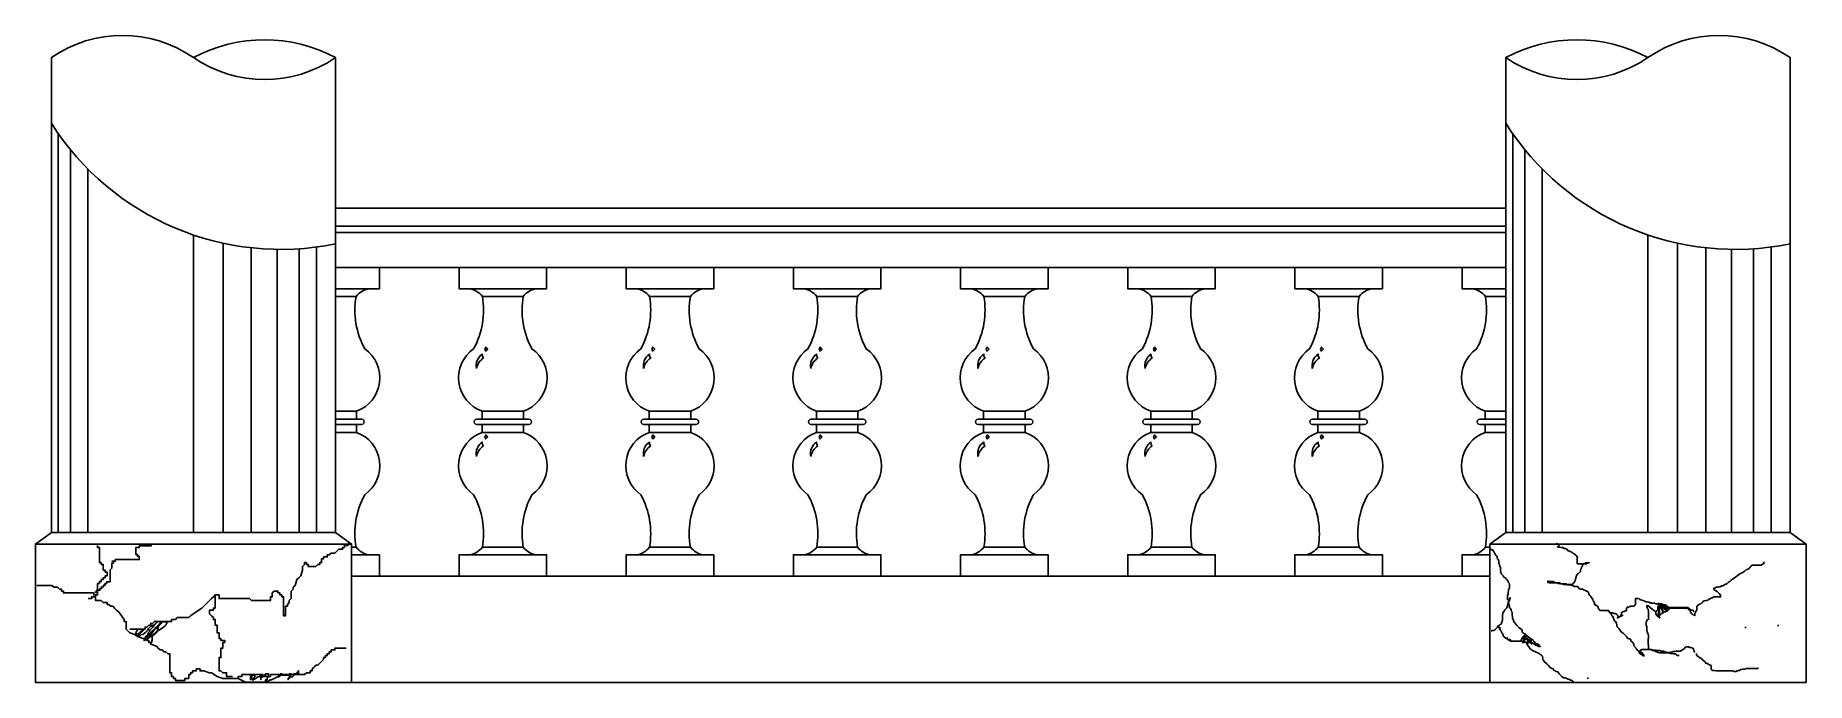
# Model space of a CAD drawing. Header units: metres. Extents: x 658 to 3991, y 3094 to 4311.
import ezdxf

# ---------------------------------------------------------------- set-up
doc = ezdxf.new("R2010")
doc.units = ezdxf.units.M
for name, color, linetype in [('2', 2, 'Continuous'), ('3', 3, 'Continuous'), ('4', 4, 'Continuous'), ('7', 7, 'Continuous')]:
    doc.layers.add(name, color=color, linetype=linetype)

msp = doc.modelspace()

# ---------------------------------------------------------------- hatches: boundary and pattern name
at = {"layer": '3'}
h = msp.add_hatch(dxfattribs=at)
h.set_pattern_fill('AR-SAND', scale=25)
h.paths.add_polyline_path([(658.24, 3354.44), (658.24, 3094.42), (1253.24, 3094.42), (1253.24, 3354.44), (1246.87, 3354.44), (1246.87, 3352.01), (1239.72, 3352.01), (1239.72, 3348.44), (1236.15, 3348.44), (1236.15, 3344.86), (1229, 3344.86), (1225.43, 3341.29), (1221.85, 3337.72), (1214.71, 3337.72), (1211.13, 3334.15), (1207.56, 3334.15), (1207.56, 3330.58), (1200.41, 3330.58), (1200.41, 3327.01), (1196.84, 3327.01), (1196.84, 3319.86), (1193.26, 3319.86), (1193.26, 3316.29), (1189.69, 3316.29), (1186.11, 3312.72), (1171.82, 3312.72), (1171.82, 3316.29), (1168.24, 3316.29), (1168.24, 3319.86), (1164.67, 3319.86), (1164.67, 3316.29), (1161.1, 3312.72), (1161.1, 3305.57), (1157.52, 3294.86), (1153.95, 3291.29), (1150.37, 3287.72), (1146.8, 3277), (1143.23, 3273.43), (1143.23, 3269.86), (1139.65, 3266.29), (1139.65, 3252), (1136.08, 3248.43), (1136.08, 3244.85), (1132.5, 3241.28), (1132.5, 3237.71), (1128.93, 3237.71), (1128.93, 3219.85), (1125.36, 3219.85), (1125.36, 3255.57), (1121.78, 3255.57), (1121.78, 3259.14), (1118.21, 3259.14), (1118.21, 3262.71), (1114.64, 3262.71), (1114.64, 3266.29), (1107.49, 3266.29), (1103.91, 3262.71), (1103.91, 3255.57), (1102.54, 3255.57), (1102.54, 3255.09), (1100.34, 3255.09), (1100.34, 3248.43), (1064.6, 3248.43), (1061.03, 3252), (1048.82, 3252), (1048.82, 3249.43), (1045.99, 3249.43), (1045.99, 3252), (1003.84, 3252), (1003.84, 3259.14), (996.69, 3259.14), (996.69, 3273.43), (1000.27, 3273.43), (1000.27, 3277), (1003.84, 3277), (1003.84, 3280.57), (1010.99, 3280.57), (1010.99, 3284.14), (1014.56, 3284.14), (1014.56, 3287.72), (1018.14, 3287.72), (1018.14, 3291.29), (1036.01, 3291.29), (1036.01, 3287.72), (1039.58, 3287.72), (1039.58, 3284.14), (1081.27, 3284.14), (1079.92, 3286.17), (1079.92, 3289), (1082.75, 3289), (1088.4, 3280.52), (1091.23, 3277.69), (1094.06, 3269.22), (1096.89, 3266.39), (1096.89, 3263.56), (1099.71, 3260.74), (1096.89, 3260.74), (1096.89, 3257.91), (1099.71, 3255.09), (1100.34, 3255.09), (1100.34, 3255.57), (1103.91, 3255.57), (1103.91, 3262.71), (1107.49, 3266.29), (1114.64, 3266.29), (1114.64, 3262.71), (1118.21, 3262.71), (1118.21, 3259.14), (1121.78, 3259.14), (1121.78, 3255.57), (1125.36, 3255.57), (1125.36, 3219.85), (1128.93, 3219.85), (1128.93, 3237.71), (1132.5, 3237.71), (1132.5, 3241.28), (1136.08, 3244.85), (1136.08, 3248.43), (1139.65, 3252), (1139.65, 3266.29), (1143.23, 3269.86), (1143.23, 3273.43), (1146.8, 3277), (1150.37, 3287.72), (1153.95, 3291.29), (1157.52, 3294.86), (1161.1, 3305.57), (1161.1, 3312.72), (1164.67, 3316.29), (1164.67, 3319.86), (1168.24, 3319.86), (1168.24, 3316.29), (1171.82, 3316.29), (1171.82, 3312.72), (1186.11, 3312.72), (1189.69, 3316.29), (1193.26, 3316.29), (1193.26, 3319.86), (1196.84, 3319.86), (1196.84, 3327.01), (1200.41, 3327.01), (1200.41, 3330.58), (1207.56, 3330.58), (1207.56, 3334.15), (1211.13, 3334.15), (1214.71, 3337.72), (1221.85, 3337.72), (1225.43, 3341.29), (1229, 3344.86), (1236.15, 3344.86), (1236.15, 3348.44), (1239.72, 3348.44), (1239.72, 3352.01), (1246.87, 3352.01), (1246.87, 3354.44)])
h = msp.add_hatch(dxfattribs=at)
h.set_pattern_fill('AR-SAND', scale=20)
h.paths.add_polyline_path([(3991.43, 3354.44), (3396.43, 3354.44), (3396.43, 3094.42), (3991.43, 3094.42)])
h.paths.add_polyline_path([(3518.1, 3281.46), (3507.2, 3281.46), (3506.3, 3282.37), (3504.48, 3282.37), (3504.48, 3285.09), (3505.39, 3285.09), (3506.3, 3284.18), (3515.38, 3284.18), (3515.38, 3283.27), (3517.19, 3283.27), (3517.19, 3282.37), (3518.1, 3282.37)])
h.paths.add_polyline_path([(3640.67, 3218.85), (3640.34, 3218.51), (3641.55, 3218.82), (3641.58, 3218.85)])
h.paths.add_polyline_path([(3712.3, 3243.2), (3712.72, 3243.2), (3712.72, 3242.78), (3713.14, 3242.37), (3713.14, 3241.95), (3713.97, 3240.69), (3714.81, 3239.85), (3714.81, 3239.02), (3715.23, 3238.6), (3716.07, 3236.92), (3716.49, 3235.67), (3717.33, 3234.41), (3719, 3232.32), (3719.42, 3231.06), (3720.26, 3228.55), (3721.1, 3227.29), (3721.52, 3226.03), (3721.52, 3227.71), (3721.1, 3228.13), (3721.1, 3228.97), (3720.68, 3229.38), (3720.68, 3231.9), (3720.26, 3232.32), (3720.26, 3233.15), (3719.84, 3233.57), (3719.84, 3234.41), (3719, 3235.67), (3719, 3236.08), (3718.58, 3236.5), (3718.58, 3236.92), (3718.16, 3237.34), (3717.74, 3237.76), (3717.74, 3238.18), (3716.91, 3239.02), (3716.91, 3239.02), (3717.74, 3238.18), (3717.74, 3237.76), (3719, 3236.5), (3719, 3235.67), (3719.84, 3234.41), (3719.84, 3233.57), (3720.26, 3233.15), (3720.26, 3232.32), (3720.68, 3231.9), (3720.68, 3229.38), (3721.1, 3228.97), (3721.1, 3228.13), (3721.52, 3227.71), (3721.52, 3225.67), (3721.62, 3225.73), (3721.1, 3227.29), (3720.26, 3228.55), (3719.42, 3231.06), (3719, 3232.32), (3717.33, 3234.41), (3716.49, 3235.67), (3716.07, 3236.92), (3715.23, 3238.6), (3714.39, 3239.43), (3714.39, 3240.27), (3713.97, 3240.69), (3713.14, 3241.95), (3713.14, 3242.37), (3712.3, 3243.2), (3712.3, 3243.2), (3712.3, 3242.37), (3713.14, 3239.85), (3713.55, 3238.6), (3714.39, 3237.34), (3714.81, 3236.08), (3714.81, 3231.9), (3714.39, 3231.48), (3714.39, 3225.2), (3713.55, 3224.36), (3713.55, 3223.1), (3713.14, 3222.68), (3712.72, 3222.27), (3712.72, 3221.43), (3712.3, 3221.43), (3712.3, 3222.68), (3712.72, 3225.2), (3713.55, 3227.29), (3713.55, 3237.34), (3712.72, 3238.18), (3712.3, 3237.76), (3712.3, 3236.92), (3711.46, 3235.25), (3711.46, 3231.48), (3711.04, 3231.06), (3711.04, 3230.22), (3710.2, 3230.22), (3710.2, 3229.8), (3709.78, 3229.8), (3709.78, 3228.55), (3709.36, 3228.55), (3709.36, 3228.97), (3709.78, 3228.97), (3709.78, 3230.22), (3710.62, 3230.22), (3710.62, 3230.64), (3711.46, 3231.48), (3711.46, 3235.25), (3712.3, 3236.92), (3712.3, 3237.76), (3712.72, 3238.18), (3712.72, 3238.6), (3713.55, 3237.76), (3713.55, 3227.29), (3712.72, 3225.2), (3712.3, 3222.68), (3712.3, 3221.85), (3713.55, 3223.1), (3713.55, 3224.78), (3714.39, 3225.62), (3714.39, 3231.48), (3714.81, 3231.9), (3714.81, 3236.08), (3714.39, 3237.34), (3713.55, 3238.6), (3713.14, 3239.85), (3712.3, 3242.37), (3712.3, 3243.2)])
h.paths.add_polyline_path([(3430.71, 3244.81), (3430.71, 3247.53), (3431.61, 3247.53), (3431.61, 3250.25), (3432.52, 3251.16), (3432.52, 3252.06), (3433.43, 3252.97), (3432.52, 3249.34)])
h.paths.add_polyline_path([(3461.25, 3183.15), (3460.95, 3182.25), (3461.85, 3182.25), (3462.16, 3183.15)])

# ---------------------------------------------------------------- linework, layer by layer
for p, q in [((3635.38, 3217.28), (3644.3, 3219.5)), ((3644.3, 3219.5), (3646.53, 3221.73))]:
    msp.add_line(p, q)
at = {"layer": '2'}
for p, q in [((1223.24, 3376.34), (688.24, 3376.34)), ((3425.41, 3376.34), (3960.41, 3376.34))]:
    msp.add_line(p, q, dxfattribs=at)
for points in [[(1223.24, 4269.25), (1223.24, 3376.34), (1253.24, 3354.44), (1253.24, 3094.42), (658.24, 3094.42), (658.24, 3354.44), (688.24, 3376.34), (688.24, 4269.25)], [(3425.41, 4269.25), (3425.41, 3376.34), (3395.41, 3354.44), (3395.41, 3094.42), (3990.41, 3094.42), (3990.41, 3354.44), (3960.41, 3376.34), (3960.41, 4269.25)], [(1253.24, 3294.42), (3348.29, 3294.42)], [(658.24, 3094.42), (3990.41, 3094.42)]]:
    msp.add_lwpolyline(points, dxfattribs=at)
at = {"layer": '3'}
for p, q in [((701.33, 4126.22), (701.33, 3376.34)), ((3438.51, 4126.22), (3438.51, 3376.34)), ((724.07, 4096.23), (724.07, 3376.34)), ((3461.25, 4096.23), (3461.25, 3376.34)), ((756.94, 4059.78), (756.94, 3376.34)), ((3494.12, 4059.78), (3494.12, 3376.34)), ((955.74, 3935.67), (955.74, 3376.34)), ((1223.24, 3952.33), (3425.41, 3952.33)), ((1223.24, 3940.33), (3425.41, 3940.33)), ((3692.91, 3935.67), (3692.91, 3376.34)), ((1011.35, 3920.24), (1011.35, 3376.34)), ((1064.54, 3911.58), (1064.54, 3376.34)), ((1112.97, 3908.6), (1112.97, 3376.34)), ((1154.53, 3909.71), (1154.53, 3376.34)), ((1187.4, 3912.99), (1187.4, 3376.34)), ((3748.53, 3920.24), (3748.53, 3376.34)), ((3801.72, 3911.58), (3801.72, 3376.34)), ((3850.15, 3908.6), (3850.15, 3376.34)), ((3891.7, 3909.71), (3891.7, 3376.34)), ((3924.58, 3912.99), (3924.58, 3376.34)), ((1261.73, 3820.28), (1223.24, 3820.28)), ((1576.33, 3820.28), (1499.33, 3820.28)), ((1890.93, 3820.28), (1813.93, 3820.28)), ((2128.53, 3820.28), (2205.52, 3820.28)), ((2520.12, 3820.28), (2443.12, 3820.28)), ((2757.72, 3820.28), (2834.72, 3820.28)), ((3072.32, 3820.28), (3149.32, 3820.28)), ((3386.91, 3820.28), (3425.41, 3820.28)), ((1223.24, 3589.42), (1262.33, 3589.42)), ((1223.24, 3579.42), (1262.33, 3579.42)), ((1498.74, 3589.42), (1576.93, 3589.42)), ((1498.74, 3579.42), (1576.93, 3579.42)), ((1813.33, 3589.42), (1891.52, 3589.42)), ((1813.33, 3579.42), (1891.52, 3579.42)), ((2206.12, 3589.42), (2127.93, 3589.42)), ((2206.12, 3579.42), (2127.93, 3579.42)), ((2442.53, 3589.42), (2520.72, 3589.42)), ((2442.53, 3579.42), (2520.72, 3579.42)), ((2835.31, 3589.42), (2757.12, 3589.42)), ((2835.31, 3579.42), (2757.12, 3579.42)), ((3149.91, 3589.42), (3071.72, 3589.42)), ((3149.91, 3579.42), (3071.72, 3579.42)), ((3425.41, 3589.42), (3386.32, 3589.42)), ((3425.41, 3579.42), (3386.32, 3579.42)), ((1261.73, 3348.56), (1253.24, 3348.56)), ((1576.33, 3348.56), (1499.33, 3348.56)), ((1890.93, 3348.56), (1813.93, 3348.56)), ((2128.53, 3348.56), (2205.52, 3348.56)), ((2520.12, 3348.56), (2443.12, 3348.56)), ((2757.72, 3348.56), (2834.72, 3348.56)), ((3072.32, 3348.56), (3149.32, 3348.56)), ((3386.91, 3348.56), (3395.41, 3348.56))]:
    msp.add_line(p, q, dxfattribs=at)
for points in [[(955.74, 4269.25, -0.25), (1223.24, 4269.25, -0.31), (955.74, 4269.25, 0.31), (688.24, 4269.25, 0.31)], [(3692.91, 4269.25, 0.25), (3425.41, 4269.25, 0.31), (3692.91, 4269.25, -0.31), (3960.41, 4269.25, -0.31)]]:
    msp.add_lwpolyline(points, format="xyb", dxfattribs=at)
for points in [[(1503.97, 3720.43), (1505.78, 3717.4), (1509.11, 3721.03), (1505.78, 3724.96), (1503.97, 3720.43)], [(1818.56, 3720.43), (1820.38, 3717.4), (1823.71, 3721.03), (1820.38, 3724.96), (1818.56, 3720.43)], [(2133.16, 3720.43), (2134.98, 3717.4), (2138.3, 3721.03), (2134.98, 3724.96), (2133.16, 3720.43)], [(2447.76, 3720.43), (2449.57, 3717.4), (2452.9, 3721.03), (2449.57, 3724.96), (2447.76, 3720.43)], [(2762.35, 3720.43), (2764.17, 3717.4), (2767.5, 3721.03), (2764.17, 3724.96), (2762.35, 3720.43)], [(3076.95, 3720.43), (3078.77, 3717.4), (3082.1, 3721.03), (3078.77, 3724.96), (3076.95, 3720.43)], [(1503.97, 3555.21), (1505.78, 3552.18), (1509.11, 3555.81), (1505.78, 3559.74), (1503.97, 3555.21)], [(1818.56, 3555.21), (1820.38, 3552.18), (1823.71, 3555.81), (1820.38, 3559.74), (1818.56, 3555.21)], [(2133.16, 3555.21), (2134.98, 3552.18), (2138.3, 3555.81), (2134.98, 3559.74), (2133.16, 3555.21)], [(2447.76, 3555.21), (2449.57, 3552.18), (2452.9, 3555.81), (2449.57, 3559.74), (2447.76, 3555.21)], [(2762.35, 3555.21), (2764.17, 3552.18), (2767.5, 3555.81), (2764.17, 3559.74), (2762.35, 3555.21)], [(3076.95, 3555.21), (3078.77, 3552.18), (3082.1, 3555.81), (3078.77, 3559.74), (3076.95, 3555.21)], [(775.11, 3352.01), (775.11, 3348.44), (778.68, 3348.44), (778.68, 3319.86), (782.26, 3319.86), (782.26, 3316.29), (785.83, 3316.29), (785.83, 3305.57), (789.41, 3305.57), (789.41, 3302), (792.98, 3302), (792.98, 3294.86), (789.41, 3294.86), (789.41, 3291.29), (785.83, 3291.29), (785.83, 3287.72), (782.26, 3287.72), (782.26, 3284.14), (778.68, 3284.14), (778.68, 3280.57), (775.11, 3280.57), (775.11, 3259.14), (771.54, 3259.14), (771.54, 3255.57), (764.39, 3255.57), (764.39, 3252), (757.24, 3252)], [(770.07, 3264.48), (773.27, 3264.48), (773.27, 3267.68), (779.69, 3267.68), (779.69, 3270.89), (782.9, 3270.89), (782.9, 3274.1), (786.11, 3274.1), (786.11, 3277.3), (789.32, 3277.3), (789.32, 3280.51), (792.53, 3280.51), (792.53, 3283.72), (798.94, 3283.72), (798.94, 3306.16), (802.15, 3309.37), (802.15, 3318.99), (805.36, 3318.99), (805.36, 3322.2), (802.15, 3322.2), (808.57, 3322.2), (808.57, 3325.4), (853.49, 3325.4), (853.49, 3331.82), (850.28, 3331.82), (850.28, 3335.02), (847.07, 3335.02), (847.07, 3347.85), (853.49, 3347.85), (853.49, 3351.06), (875.95, 3351.06), (875.95, 3354.26), (882.37, 3354.26)], [(1250.45, 3355.58), (1246.87, 3355.58), (1246.87, 3352.01), (1239.72, 3352.01), (1239.72, 3348.44), (1236.15, 3348.44), (1236.15, 3344.86), (1229, 3344.86), (1225.43, 3341.29), (1221.85, 3337.72), (1214.71, 3337.72), (1211.13, 3334.15), (1207.56, 3334.15), (1207.56, 3330.58), (1200.41, 3330.58), (1200.41, 3327.01), (1196.84, 3327.01), (1196.84, 3319.86), (1193.26, 3319.86), (1193.26, 3316.29), (1189.69, 3316.29), (1186.11, 3312.72), (1171.82, 3312.72), (1171.82, 3316.29), (1168.24, 3316.29), (1168.24, 3319.86), (1164.67, 3319.86), (1164.67, 3316.29), (1161.1, 3312.72), (1161.1, 3305.57), (1157.52, 3294.86), (1153.95, 3291.29), (1150.37, 3287.72), (1146.8, 3277), (1143.23, 3273.43), (1143.23, 3269.86), (1139.65, 3266.29), (1139.65, 3252), (1136.08, 3248.43), (1136.08, 3244.85), (1132.5, 3241.28), (1132.5, 3237.71), (1128.93, 3237.71), (1128.93, 3219.85), (1125.36, 3219.85), (1125.36, 3255.57), (1121.78, 3255.57), (1121.78, 3259.14), (1118.21, 3259.14), (1118.21, 3262.71), (1114.64, 3262.71), (1114.64, 3266.29), (1107.49, 3266.29), (1103.91, 3262.71), (1103.91, 3255.57), (1100.34, 3255.57), (1100.34, 3248.43), (1064.6, 3248.43), (1061.03, 3252), (1003.84, 3252), (1003.84, 3259.14), (996.69, 3259.14), (996.69, 3234.14), (993.12, 3234.14), (993.12, 3230.57), (985.97, 3230.57), (985.97, 3223.42), (989.55, 3219.85), (993.12, 3216.28), (993.12, 3212.71), (996.69, 3212.71), (996.69, 3201.99), (1000.27, 3201.99), (1000.27, 3187.71), (1003.84, 3187.71), (1003.84, 3176.99), (1007.42, 3176.99), (1007.42, 3173.42), (1014.56, 3173.42), (1014.56, 3169.85), (1010.99, 3169.85), (1010.99, 3159.13), (1007.42, 3159.13), (1007.42, 3141.27), (1003.84, 3141.27), (1003.84, 3116.27), (1007.42, 3116.27), (1010.99, 3112.7), (1018.14, 3112.7), (1018.14, 3105.56), (1028.86, 3105.56)], [(3428.89, 3249.34), (3428.89, 3257.5), (3429.8, 3261.13), (3429.8, 3263.85), (3430.71, 3266.57), (3430.71, 3269.29), (3432.52, 3272.01), (3432.52, 3278.36), (3431.61, 3281.08), (3429.8, 3282.89), (3429.8, 3285.61), (3428.89, 3286.52), (3426.17, 3288.33), (3425.26, 3291.05), (3422.54, 3291.96), (3420.73, 3294.68), (3418, 3297.4), (3417.1, 3298.3), (3417.1, 3299.21), (3416.19, 3300.12), (3416.19, 3302.84), (3415.28, 3303.74), (3415.28, 3311), (3414.38, 3311.9), (3414.38, 3313.72), (3413.47, 3313.72), (3413.47, 3317.34), (3412.56, 3317.34), (3412.56, 3323.69), (3411.65, 3323.69), (3411.65, 3325.5), (3410.75, 3325.5), (3410.75, 3326.41), (3409.84, 3326.41), (3409.84, 3327.32), (3408.93, 3328.22), (3408.93, 3331.85), (3408.02, 3331.85), (3408.02, 3332.76), (3407.12, 3332.76), (3407.12, 3333.66), (3406.21, 3333.66), (3406.21, 3334.57), (3404.4, 3338.2), (3403.49, 3339.1), (3401.67, 3341.82), (3401.67, 3342.73), (3400.77, 3343.64), (3398.05, 3343.64), (3398.05, 3344.54), (3396.23, 3344.54), (3396.23, 3346.36), (3397.14, 3346.36)], [(3560.44, 3329.13), (3560.44, 3330.04), (3559.54, 3330.04), (3559.54, 3331.85), (3558.63, 3331.85), (3558.63, 3332.76), (3557.72, 3332.76), (3557.72, 3333.66), (3556.81, 3333.66), (3556.81, 3334.57), (3555.91, 3334.57), (3555.91, 3335.48), (3555, 3335.48), (3554.09, 3336.38), (3553.18, 3336.38), (3552.28, 3337.29), (3551.37, 3338.2), (3550.46, 3338.2), (3549.56, 3339.1), (3546.83, 3340.92), (3544.11, 3341.82), (3543.2, 3341.82), (3542.3, 3342.73), (3541.39, 3342.73), (3541.39, 3344.54), (3540.48, 3344.54), (3539.58, 3345.45), (3538.67, 3345.45), (3537.76, 3346.36), (3535.04, 3346.36), (3532.32, 3348.17), (3529.6, 3348.17), (3526.87, 3349.08), (3523.25, 3349.08), (3523.25, 3349.98), (3524.15, 3349.98), (3524.15, 3350.89), (3525.06, 3350.89), (3525.06, 3353.61), (3524.15, 3353.61), (3524.15, 3354.52), (3522.34, 3354.52), (3522.34, 3355.42), (3521.43, 3355.42), (3521.43, 3356.33)], [(3559.86, 3329.55), (3559.86, 3317.75), (3577.12, 3317.75), (3579.84, 3319.57), (3582.56, 3319.57), (3576.21, 3319.57), (3573.48, 3317.75), (3572.58, 3317.75), (3571.67, 3316.85), (3570.76, 3316.85), (3570.76, 3315.94), (3569.85, 3315.94), (3569.85, 3313.22), (3568.94, 3313.22), (3568.94, 3312.31), (3568.04, 3311.4), (3568.04, 3309.59), (3567.13, 3308.68), (3567.13, 3307.77), (3566.22, 3306.87), (3566.22, 3303.24), (3565.31, 3302.33), (3563.5, 3300.51), (3562.59, 3299.61), (3561.68, 3298.7), (3560.77, 3298.7), (3560.77, 3297.79), (3559.86, 3297.79), (3559.86, 3296.88), (3558.96, 3296.88), (3558.96, 3295.07), (3558.05, 3295.07), (3558.05, 3292.35), (3557.14, 3291.44), (3557.14, 3288.72), (3556.23, 3287.81), (3556.23, 3286.9), (3555.32, 3286), (3555.32, 3284.18), (3554.42, 3284.18), (3554.42, 3283.27), (3553.51, 3282.37), (3553.51, 3281.46), (3552.6, 3281.46), (3552.6, 3280.55), (3551.69, 3280.55), (3551.69, 3279.64), (3550.78, 3279.64), (3550.78, 3278.74), (3533.53, 3278.74), (3532.63, 3279.64), (3528.99, 3279.64), (3528.09, 3280.55), (3523.55, 3280.55), (3522.64, 3281.46), (3518.1, 3281.46), (3518.1, 3282.37), (3517.19, 3282.37), (3517.19, 3283.27), (3515.38, 3283.27), (3515.38, 3284.18), (3506.3, 3284.18), (3505.39, 3285.09), (3504.48, 3285.09), (3504.48, 3282.37), (3506.3, 3282.37), (3507.2, 3281.46), (3526.27, 3281.46), (3528.99, 3279.64), (3538.98, 3279.64), (3541.71, 3277.83), (3547.15, 3277.83), (3549.88, 3276.92), (3551.69, 3276.92), (3554.42, 3275.11), (3560.77, 3275.11), (3561.68, 3274.2), (3561.68, 3272.39), (3562.59, 3272.39), (3562.59, 3271.48), (3563.5, 3271.48), (3564.4, 3270.57), (3565.31, 3270.57), (3566.22, 3269.66), (3570.76, 3269.66), (3571.67, 3268.76), (3572.58, 3267.85), (3574.39, 3267.85), (3575.3, 3266.94), (3577.12, 3266.94), (3577.12, 3266.03), (3578.02, 3266.03), (3578.93, 3265.13), (3579.84, 3265.13), (3580.75, 3264.22), (3580.75, 3262.4), (3581.65, 3262.4), (3581.65, 3260.59), (3583.47, 3257.87), (3585.29, 3256.05), (3588.92, 3250.61), (3589.83, 3247.89), (3591.64, 3245.16), (3592.55, 3244.26), (3592.55, 3240.63), (3594.37, 3240.63), (3594.37, 3239.72), (3595.27, 3239.72), (3595.27, 3238.81), (3596.18, 3238.81), (3597.09, 3237.9), (3598, 3237.9), (3598, 3237), (3598.91, 3237), (3598.91, 3234.28), (3599.81, 3234.28), (3599.81, 3233.37), (3600.72, 3232.46), (3601.63, 3231.55), (3601.63, 3230.65), (3602.54, 3230.65), (3602.54, 3229.74), (3618.88, 3229.74), (3618.88, 3227.92), (3619.79, 3227.92), (3619.79, 3227.02), (3620.7, 3227.02), (3620.7, 3226.11), (3622.51, 3224.29), (3623.42, 3223.39), (3624.33, 3222.48), (3625.24, 3219.76), (3626.14, 3218.85), (3627.96, 3216.13), (3628.87, 3212.5), (3630.68, 3209.78), (3631.59, 3208.87), (3633.41, 3206.15), (3634.32, 3203.42), (3634.32, 3199.79), (3637.95, 3196.16), (3639.76, 3193.44), (3642.49, 3189.81), (3643.39, 3188.91), (3646.12, 3187.09), (3647.03, 3186.18), (3648.84, 3184.37), (3652.47, 3180.74), (3654.29, 3178.02), (3655.2, 3178.02), (3655.2, 3177.11), (3656.11, 3177.11), (3657.01, 3176.2), (3659.74, 3176.2), (3659.74, 3175.29), (3660.65, 3175.29), (3660.65, 3172.57), (3661.55, 3171.67), (3662.46, 3171.67), (3663.37, 3170.76), (3665.19, 3168.04), (3666.09, 3167.13), (3666.09, 3163.5), (3667, 3162.59), (3668.82, 3160.78), (3669.73, 3159.87), (3670.63, 3158.96), (3670.63, 3158.05), (3671.54, 3157.15), (3671.54, 3156.24), (3672.45, 3156.24), (3673.36, 3155.33), (3673.36, 3154.42), (3674.26, 3154.42), (3674.26, 3153.52), (3675.17, 3153.52), (3675.17, 3152.61), (3676.08, 3151.7), (3676.08, 3150.8), (3676.99, 3150.8), (3676.99, 3148.98), (3677.9, 3148.98), (3678.8, 3148.07), (3679.71, 3148.07), (3679.71, 3147.17), (3681.53, 3147.17), (3681.53, 3146.26), (3682.44, 3146.26), (3682.44, 3145.35), (3684.25, 3145.35), (3684.25, 3144.44), (3685.16, 3144.44), (3685.16, 3146.26), (3684.25, 3146.26), (3684.25, 3147.17), (3683.34, 3147.17), (3683.34, 3148.07), (3682.44, 3148.98), (3682.44, 3149.89), (3681.53, 3149.89), (3679.71, 3151.7), (3678.8, 3151.7), (3678.8, 3153.52), (3677.9, 3153.52), (3677.9, 3154.42), (3678.8, 3154.42), (3678.8, 3155.33), (3680.62, 3155.33), (3680.62, 3156.24), (3698.78, 3156.24), (3703.32, 3155.33), (3707.86, 3155.33), (3708.77, 3154.42), (3715.12, 3154.42), (3717.85, 3153.52), (3722.39, 3153.52), (3725.11, 3151.7), (3727.83, 3151.7), (3730.56, 3150.8), (3732.37, 3150.8), (3735.1, 3148.98), (3738.73, 3148.98), (3741.45, 3148.07), (3744.18, 3148.07), (3746.9, 3146.26), (3747.81, 3145.35), (3751.44, 3145.35)], [(3781.4, 3150.8), (3780.49, 3151.7), (3780.49, 3152.61), (3779.59, 3152.61), (3779.59, 3154.42), (3778.68, 3155.33), (3778.68, 3157.15), (3777.77, 3158.05), (3777.77, 3158.96), (3775.95, 3158.96), (3775.05, 3159.87), (3771.41, 3159.87), (3771.41, 3160.78), (3769.6, 3160.78), (3769.6, 3161.68), (3765.06, 3161.68), (3764.15, 3160.78), (3763.24, 3160.78), (3763.24, 3159.87), (3761.43, 3158.05), (3760.52, 3157.15), (3756.89, 3155.33), (3754.16, 3153.52), (3745.99, 3153.52), (3743.27, 3152.61), (3739.64, 3152.61), (3738.73, 3151.7), (3736, 3151.7), (3736, 3150.8), (3734.19, 3150.8), (3733.28, 3149.89), (3714.21, 3149.89), (3713.31, 3150.8), (3712.4, 3150.8), (3712.4, 3151.7), (3709.67, 3151.7), (3708.77, 3152.61), (3706.95, 3152.61), (3706.04, 3153.52), (3705.13, 3153.52), (3704.23, 3154.42), (3701.5, 3154.42), (3698.78, 3156.24), (3696.06, 3156.24), (3695.15, 3157.15), (3694.24, 3157.15), (3694.24, 3165.31), (3693.33, 3166.22), (3693.33, 3177.11), (3694.24, 3178.02), (3694.24, 3183.46), (3693.33, 3184.37), (3693.33, 3185.28), (3692.42, 3186.18), (3691.52, 3189.81), (3691.52, 3190.72), (3690.61, 3191.63), (3690.61, 3200.7), (3689.7, 3200.7), (3689.7, 3208.87), (3690.61, 3208.87), (3690.61, 3211.59), (3691.52, 3211.59), (3692.42, 3212.5), (3693.33, 3213.41), (3694.24, 3213.41), (3694.24, 3228.83), (3693.33, 3229.74), (3693.33, 3232.46), (3691.52, 3234.28), (3691.52, 3236.09), (3690.61, 3237), (3690.61, 3238.81), (3692.42, 3238.81), (3696.96, 3235.18), (3700.6, 3232.46), (3703.32, 3230.65), (3706.95, 3227.92), (3707.86, 3227.02), (3707.86, 3222.48), (3708.77, 3221.57), (3709.67, 3221.57), (3710.58, 3218.85), (3713.31, 3217.94), (3714.21, 3217.94), (3715.12, 3217.03), (3715.12, 3216.13), (3714.21, 3216.13), (3714.21, 3219.76), (3715.12, 3220.66), (3715.12, 3221.57), (3716.03, 3221.57), (3716.03, 3222.48), (3716.94, 3222.48), (3716.94, 3223.39), (3717.85, 3224.29), (3718.75, 3224.29), (3722.39, 3226.11), (3723.29, 3227.02), (3726.02, 3227.02), (3726.93, 3227.92), (3729.65, 3229.74), (3731.47, 3231.55), (3732.37, 3231.55), (3732.37, 3232.46), (3733.28, 3233.37), (3733.28, 3234.28), (3760.52, 3234.28), (3765.06, 3233.37), (3768.69, 3233.37), (3768.69, 3232.46), (3769.6, 3232.46), (3769.6, 3231.55), (3770.51, 3231.55), (3771.41, 3230.65), (3772.32, 3230.65), (3772.32, 3227.92), (3773.23, 3227.02), (3773.23, 3226.11), (3774.14, 3226.11), (3774.14, 3224.29), (3775.05, 3223.39), (3775.95, 3223.39), (3777.77, 3221.57), (3780.49, 3220.66), (3781.4, 3220.66), (3781.4, 3219.76), (3781.4, 3224.29), (3782.31, 3225.2), (3782.31, 3227.02), (3783.22, 3227.92), (3783.22, 3228.83), (3784.13, 3228.83), (3784.13, 3229.74), (3785.03, 3229.74), (3785.03, 3237.9), (3785.94, 3237.9), (3785.94, 3238.81), (3786.85, 3239.72), (3787.76, 3240.63), (3788.67, 3240.63), (3789.57, 3241.53), (3792.3, 3242.44), (3793.21, 3243.35), (3794.11, 3243.35), (3795.02, 3244.26), (3795.93, 3245.16), (3795.93, 3246.07), (3796.84, 3246.98), (3797.74, 3246.98), (3798.65, 3247.89), (3799.56, 3247.89), (3802.28, 3248.79), (3805.01, 3248.79), (3805.92, 3249.7), (3806.82, 3250.61), (3808.64, 3250.61), (3808.64, 3251.52), (3809.55, 3251.52), (3810.46, 3252.42), (3811.36, 3252.42), (3812.27, 3253.33), (3814.09, 3253.33), (3816.81, 3255.14), (3829.52, 3255.14), (3829.52, 3258.77), (3826.8, 3261.5), (3823.17, 3265.13), (3817.72, 3268.76), (3816.81, 3269.66), (3816.81, 3271.48), (3818.63, 3271.48), (3821.35, 3273.29), (3824.98, 3273.29), (3825.89, 3274.2), (3828.61, 3274.2), (3831.34, 3276.01), (3834.06, 3276.01), (3834.97, 3276.92), (3837.69, 3278.74), (3841.33, 3279.64), (3843.14, 3281.46), (3844.05, 3282.37), (3847.68, 3285.09), (3848.59, 3286), (3852.22, 3288.72), (3854.95, 3290.53), (3858.58, 3293.26), (3863.12, 3296.88), (3865.84, 3298.7), (3871.29, 3301.42), (3874.01, 3303.24), (3875.83, 3305.05), (3876.74, 3305.05), (3877.64, 3305.96), (3878.55, 3306.87), (3879.46, 3306.87), (3883.09, 3308.68), (3884.91, 3310.5), (3884.91, 3311.4), (3886.72, 3313.22), (3887.63, 3313.22), (3887.63, 3314.13), (3888.54, 3315.03), (3905.79, 3315.03), (3908.51, 3316.85), (3911.24, 3317.75), (3911.24, 3320.48), (3912.15, 3320.48)], [(660.74, 3277), (689.34, 3277), (692.91, 3273.43), (700.06, 3273.43), (703.63, 3269.86), (707.2, 3269.86), (707.2, 3266.29), (710.78, 3266.29), (710.78, 3262.71), (767.96, 3262.71), (767.96, 3259.14), (771.54, 3259.14), (771.54, 3248.43), (782.26, 3248.43), (785.83, 3244.85), (792.98, 3244.85), (792.98, 3241.28), (796.55, 3241.28), (800.13, 3237.71), (803.7, 3237.71), (807.28, 3234.14), (810.85, 3230.57), (814.42, 3227), (818, 3223.42), (825.15, 3212.71), (825.15, 3209.14), (828.72, 3209.14), (828.72, 3194.85), (832.29, 3191.28), (835.87, 3187.71), (846.59, 3184.13), (850.16, 3180.56), (860.88, 3176.99), (864.46, 3176.99), (868.03, 3173.42), (871.61, 3173.42), (871.61, 3169.85), (875.18, 3169.85), (875.18, 3166.28), (885.9, 3162.7), (889.48, 3159.13), (893.05, 3155.56), (896.62, 3155.56), (900.2, 3151.99), (903.77, 3151.99), (907.35, 3148.42), (910.92, 3148.42), (910.92, 3112.7), (914.49, 3112.7), (914.49, 3105.56), (918.07, 3105.56), (918.07, 3101.98), (921.64, 3101.98), (921.64, 3098.41), (939.51, 3098.41), (939.51, 3101.98), (946.66, 3101.98), (946.66, 3109.13), (950.23, 3109.13), (950.23, 3112.7), (953.81, 3112.7), (953.81, 3116.27), (960.96, 3116.27), (960.96, 3119.84), (968.1, 3119.84), (968.1, 3116.27), (975.25, 3116.27), (985.97, 3112.7), (989.55, 3112.7), (1000.27, 3105.56), (1010.99, 3101.98), (1039.58, 3101.98), (1053.88, 3094.84), (1096.77, 3094.84)], [(835.87, 3194.85), (864.46, 3194.85), (864.46, 3198.42), (868.03, 3198.42), (871.61, 3201.99), (875.18, 3201.99), (875.18, 3205.57), (878.75, 3205.57), (882.33, 3209.14), (914.49, 3209.14), (914.49, 3212.71), (921.64, 3212.71), (925.22, 3216.28), (946.66, 3216.28), (950.23, 3219.85), (960.96, 3227), (971.68, 3234.14), (975.25, 3237.71), (989.55, 3252), (993.12, 3255.57), (996.69, 3259.14)], [(3398.05, 3191.31), (3398.95, 3191.31), (3399.86, 3192.22), (3403.49, 3192.22), (3405.3, 3194.03), (3406.21, 3194.03), (3406.21, 3194.94), (3408.02, 3196.75), (3411.65, 3200.38), (3412.56, 3201.29), (3413.47, 3202.19), (3415.28, 3204.01), (3416.19, 3204.01), (3417.1, 3204.91), (3417.1, 3206.73), (3418, 3206.73), (3418, 3209.45), (3418.91, 3210.35), (3418.91, 3222.14), (3419.82, 3223.05), (3419.82, 3225.77), (3420.73, 3225.77), (3422.54, 3228.49), (3423.45, 3231.21), (3427.08, 3234.83), (3428.89, 3239.37), (3430.71, 3244.81), (3432.52, 3249.34), (3433.43, 3252.97), (3433.43, 3253.88), (3433.43, 3252.97), (3432.52, 3252.06), (3432.52, 3251.16), (3431.61, 3250.25), (3431.61, 3247.53), (3430.71, 3247.53), (3430.71, 3244.81), (3429.8, 3244.81), (3429.8, 3243), (3431.61, 3240.27), (3431.61, 3238.46), (3432.52, 3237.55), (3432.52, 3234.83), (3433.43, 3233.93), (3435.24, 3231.21), (3435.24, 3230.3), (3436.15, 3227.58), (3437.06, 3226.67), (3437.06, 3221.23), (3437.96, 3218.51), (3437.96, 3214.89), (3439.78, 3212.17), (3439.78, 3209.45), (3442.5, 3206.73), (3446.13, 3201.29), (3449.76, 3197.66), (3454.29, 3194.94), (3455.2, 3194.03), (3456.11, 3193.13), (3456.11, 3189.5), (3457.02, 3188.59), (3460.65, 3185.87), (3461.55, 3184.97), (3465.18, 3182.25), (3466.09, 3181.34), (3468.81, 3179.53), (3469.72, 3178.62), (3472.44, 3176.81), (3473.35, 3175.9), (3474.25, 3174.99), (3476.07, 3174.99), (3476.07, 3174.09), (3476.98, 3173.18), (3477.88, 3172.27), (3478.79, 3171.37), (3481.51, 3167.74), (3485.14, 3166.83), (3489.68, 3163.21), (3490.58, 3162.3), (3487.86, 3162.3), (3485.14, 3163.21), (3480.6, 3165.02), (3475.16, 3168.65), (3472.44, 3169.55), (3469.72, 3169.55), (3467, 3171.37), (3467, 3168.65), (3467.9, 3168.65), (3467, 3169.55), (3466.09, 3169.55), (3463.37, 3170.46), (3459.74, 3170.46), (3455.2, 3172.27), (3434.34, 3172.27), (3431.61, 3174.09), (3428.89, 3174.99), (3427.98, 3175.9), (3427.98, 3178.62), (3427.98, 3175.9), (3428.89, 3174.99), (3433.43, 3174.99), (3434.34, 3174.09), (3431.61, 3174.09), (3430.71, 3174.99), (3429.8, 3174.99), (3428.89, 3175.9), (3427.98, 3175.9), (3427.98, 3176.81), (3426.17, 3176.81), (3426.17, 3177.71), (3424.36, 3177.71), (3424.36, 3178.62), (3423.45, 3179.53), (3422.54, 3179.53), (3422.54, 3180.43), (3421.63, 3180.43), (3421.63, 3181.34), (3420.73, 3181.34), (3420.73, 3184.06), (3418.91, 3185.87), (3418.91, 3186.78), (3418, 3187.69), (3418, 3188.59), (3417.1, 3188.59), (3417.1, 3190.41), (3416.19, 3191.31), (3415.28, 3192.22), (3415.28, 3193.13), (3414.38, 3194.03), (3414.38, 3194.94), (3413.47, 3194.94), (3413.47, 3195.85), (3411.65, 3197.66), (3410.75, 3198.57), (3409.84, 3199.47), (3409.84, 3200.38), (3409.84, 3199.47), (3410.75, 3199.47), (3410.75, 3198.57), (3412.56, 3198.57), (3412.56, 3197.66), (3414.38, 3197.66), (3415.28, 3196.75), (3414.38, 3196.75)], [(3621.6, 3226.11), (3622.51, 3226.11), (3623.42, 3225.2), (3626.14, 3225.2), (3628.87, 3224.29), (3631.59, 3224.29), (3632.5, 3223.39), (3633.41, 3223.39), (3633.41, 3222.48), (3634.32, 3222.48), (3635.22, 3221.57), (3635.22, 3220.66), (3636.13, 3220.66), (3636.13, 3219.76), (3637.04, 3218.85), (3637.04, 3216.13), (3635.22, 3216.13), (3636.13, 3216.13), (3638.86, 3217.94), (3639.76, 3217.94), (3640.67, 3218.85), (3641.58, 3218.85), (3642.49, 3219.76), (3642.49, 3222.48), (3643.39, 3222.48), (3643.39, 3226.11), (3644.3, 3226.11), (3645.21, 3227.02), (3646.12, 3227.92), (3647.93, 3227.92), (3650.66, 3228.83), (3652.47, 3228.83), (3652.47, 3234.28), (3653.38, 3234.28), (3653.38, 3235.18), (3654.29, 3236.09), (3657.01, 3236.09), (3657.92, 3237), (3659.74, 3237), (3659.74, 3237.9), (3667, 3237.9), (3667, 3238.81), (3667.91, 3238.81), (3668.82, 3239.72), (3668.82, 3240.63), (3669.73, 3241.53), (3669.73, 3252.42), (3674.26, 3252.42), (3676.99, 3251.52), (3677.9, 3250.61), (3683.34, 3248.79), (3686.07, 3247.89), (3688.79, 3246.07), (3691.52, 3246.07), (3694.24, 3245.16), (3696.06, 3245.16), (3696.06, 3244.26), (3698.78, 3244.26), (3698.78, 3243.35), (3706.04, 3243.35), (3706.95, 3242.44), (3718.75, 3242.44), (3721.48, 3240.63), (3726.02, 3240.63), (3726.02, 3239.72), (3726.93, 3239.72), (3727.83, 3238.81), (3728.74, 3237.9), (3729.65, 3237), (3730.56, 3237), (3730.56, 3236.09), (3731.47, 3235.18), (3732.37, 3235.18), (3728.74, 3235.18), (3768.69, 3235.18), (3768.69, 3234.28), (3769.6, 3234.28), (3770.51, 3233.37), (3771.41, 3233.37), (3772.32, 3232.46), (3773.23, 3231.55), (3774.14, 3230.65), (3776.86, 3230.65), (3777.77, 3229.74), (3778.68, 3228.83), (3778.68, 3227.92), (3779.59, 3227.92)], [(3728.22, 3237.76), (3728.64, 3237.76), (3728.64, 3237.34), (3729.06, 3236.92), (3729.06, 3235.67), (3729.48, 3235.25), (3729.48, 3233.99), (3729.9, 3233.57), (3729.9, 3232.32), (3730.31, 3231.9), (3730.31, 3231.48), (3731.15, 3231.48), (3731.15, 3231.06), (3729.9, 3231.06), (3729.06, 3232.32), (3729.06, 3232.73), (3728.64, 3233.15), (3728.22, 3233.57), (3728.22, 3233.99), (3727.8, 3234.41), (3726.96, 3235.67), (3726.96, 3236.5), (3726.54, 3236.92), (3726.54, 3237.34), (3726.12, 3237.76), (3725.71, 3238.18), (3725.29, 3239.43), (3724.03, 3239.85), (3723.61, 3240.27), (3723.19, 3240.27), (3722.77, 3240.69), (3722.77, 3240.27), (3723.19, 3240.27), (3724.45, 3239.85), (3724.87, 3239.43), (3726.54, 3238.18), (3727.8, 3237.34), (3728.22, 3236.92), (3728.64, 3236.5), (3728.64, 3231.9), (3729.06, 3231.9), (3729.06, 3228.55), (3729.48, 3228.55), (3729.48, 3228.97), (3729.06, 3229.38), (3728.22, 3231.48), (3727.8, 3232.73), (3726.12, 3235.25), (3725.71, 3236.5), (3725.29, 3236.92), (3724.87, 3237.34), (3724.45, 3237.76), (3724.03, 3237.76), (3723.61, 3238.18), (3723.19, 3238.18), (3722.77, 3238.6), (3722.35, 3239.02), (3721.93, 3239.02), (3720.68, 3239.85), (3720.26, 3240.27), (3719.84, 3240.27), (3719.84, 3240.69), (3719, 3240.69), (3719, 3241.11), (3718.58, 3241.11), (3719, 3241.11), (3719.42, 3240.69), (3721.93, 3239.85), (3723.19, 3239.43), (3725.71, 3237.76), (3726.12, 3237.34), (3726.96, 3236.5), (3726.96, 3235.67), (3727.38, 3235.67), (3727.38, 3233.57), (3727.8, 3233.57), (3727.8, 3230.22), (3728.22, 3229.8), (3728.22, 3228.55), (3727.38, 3228.55), (3726.96, 3228.97), (3726.12, 3230.22), (3724.87, 3231.48), (3723.19, 3233.99), (3722.35, 3236.08), (3720.68, 3237.76), (3720.26, 3238.18), (3719, 3239.02), (3719, 3239.43), (3718.58, 3239.85), (3718.16, 3239.85), (3717.74, 3240.27), (3717.33, 3240.27), (3717.33, 3240.69), (3716.91, 3240.69), (3716.49, 3241.11), (3716.07, 3241.11), (3715.65, 3241.53), (3715.23, 3241.53), (3715.23, 3241.95), (3714.39, 3241.95), (3714.39, 3242.37), (3713.97, 3242.37), (3713.97, 3242.78), (3713.97, 3241.95), (3714.39, 3241.53), (3714.81, 3241.11), (3715.65, 3239.85), (3716.91, 3239.02), (3717.33, 3238.6), (3717.74, 3238.18), (3717.74, 3237.76), (3718.16, 3237.34), (3718.58, 3236.92), (3718.58, 3236.5), (3719, 3236.08), (3719, 3235.67), (3719.84, 3234.41), (3719.84, 3233.57), (3720.26, 3233.15), (3720.26, 3232.32), (3720.68, 3231.9), (3720.68, 3229.38), (3721.1, 3228.97), (3721.1, 3228.13), (3721.52, 3227.71), (3721.52, 3226.03), (3721.1, 3227.29), (3720.26, 3228.55), (3719.42, 3231.06), (3719, 3232.32), (3717.33, 3234.41), (3716.49, 3235.67), (3716.07, 3236.92), (3715.23, 3238.6), (3714.81, 3239.02), (3714.81, 3239.43), (3714.39, 3239.85), (3714.39, 3240.27), (3713.97, 3240.69), (3713.14, 3241.95), (3713.14, 3242.37), (3712.72, 3242.78), (3712.72, 3243.2), (3712.3, 3243.2), (3712.3, 3242.37), (3713.14, 3239.85), (3713.55, 3238.6), (3714.39, 3237.34), (3714.81, 3236.08), (3714.81, 3231.9), (3714.39, 3231.48), (3714.39, 3225.62), (3713.97, 3225.2), (3713.97, 3224.78), (3713.55, 3224.36), (3713.55, 3223.1), (3713.14, 3222.68), (3712.72, 3222.27), (3712.72, 3221.43), (3712.3, 3221.43), (3712.3, 3220.59), (3712.3, 3222.68), (3712.72, 3225.2), (3713.55, 3227.29), (3713.55, 3237.34), (3713.14, 3237.76), (3713.14, 3238.18), (3712.72, 3238.6), (3712.72, 3238.18), (3712.3, 3237.76), (3712.3, 3236.92), (3711.46, 3235.25), (3711.46, 3231.48), (3711.04, 3231.06), (3711.04, 3230.64), (3710.62, 3230.64), (3710.62, 3230.22), (3710.2, 3230.22), (3710.2, 3229.8), (3709.78, 3229.8), (3709.78, 3228.97), (3709.36, 3228.97), (3709.36, 3228.55), (3708.94, 3228.55), (3708.94, 3228.13)], [(850.36, 3193.53), (849.74, 3192.3), (849.74, 3191.69), (849.12, 3191.69), (849.12, 3191.07), (848.51, 3191.07), (848.51, 3189.84), (847.89, 3189.84), (847.89, 3187.99), (847.27, 3187.99), (847.27, 3186.14), (846.66, 3186.14), (846.66, 3184.91), (846.04, 3184.91), (846.04, 3184.29), (846.66, 3184.29), (848.51, 3184.91), (849.12, 3185.52), (850.97, 3186.14), (853.44, 3187.37), (855.29, 3187.99), (855.91, 3190.45), (857.76, 3191.07), (858.37, 3191.69), (858.99, 3192.3), (860.84, 3192.92), (861.46, 3193.53), (862.07, 3194.15), (862.69, 3194.15), (862.69, 3194.77), (862.69, 3194.15), (862.07, 3194.15), (862.07, 3193.53), (861.46, 3192.92), (859.61, 3191.69), (858.37, 3189.84), (857.76, 3189.22), (855.29, 3186.76), (854.67, 3186.14), (854.06, 3185.52), (852.82, 3183.67), (852.82, 3182.44), (852.21, 3182.44), (852.21, 3181.83), (854.67, 3181.83), (856.52, 3183.67), (860.22, 3184.91), (863.31, 3187.37), (865.77, 3189.22), (868.24, 3191.69), (870.71, 3194.15), (871.32, 3196), (873.79, 3198.46), (874.41, 3199.08), (875.02, 3199.7), (875.64, 3200.31), (877.49, 3200.31), (877.49, 3200.93), (878.11, 3200.93), (878.72, 3201.55), (879.34, 3202.16), (881.19, 3202.16), (881.81, 3202.78), (882.42, 3203.39), (883.04, 3203.39), (883.65, 3204.01), (883.65, 3204.63), (884.27, 3204.63), (884.27, 3205.24), (884.89, 3205.86), (885.5, 3206.48), (886.12, 3207.09), (886.12, 3207.71), (886.74, 3207.71), (886.74, 3207.09), (886.12, 3206.48), (884.27, 3204.63), (881.81, 3202.16), (879.34, 3198.46), (877.49, 3196.62), (875.02, 3194.15), (874.41, 3193.53), (873.79, 3192.92), (873.17, 3191.07), (873.17, 3190.45), (872.56, 3189.84), (871.94, 3189.22), (871.32, 3188.6), (871.32, 3187.99), (870.71, 3187.37), (870.71, 3186.14), (870.09, 3186.14), (870.09, 3184.91), (869.47, 3184.29), (869.47, 3183.67), (868.86, 3183.67), (868.86, 3183.06), (868.24, 3182.44), (867.62, 3182.44), (867.01, 3181.83), (866.39, 3181.21), (865.77, 3181.21), (865.16, 3180.59), (865.16, 3179.98), (866.39, 3179.98), (869.47, 3182.44), (873.79, 3186.14), (877.49, 3190.45), (881.81, 3194.15), (885.5, 3198.46), (887.35, 3199.08), (888.59, 3200.93), (890.44, 3202.16), (890.44, 3202.78), (891.67, 3204.63), (892.29, 3205.24), (892.9, 3205.86), (892.9, 3206.48), (893.52, 3206.48), (893.52, 3207.09), (894.14, 3207.09), (894.75, 3207.71), (894.75, 3208.32), (894.14, 3207.71), (892.29, 3204.01), (887.35, 3197.85), (881.19, 3192.3), (875.02, 3183.67), (867.01, 3179.36), (863.92, 3176.9), (862.69, 3175.05), (862.69, 3173.2), (863.31, 3173.2), (863.92, 3173.81), (867.01, 3175.05), (879.34, 3183.67), (885.5, 3189.84), (891.05, 3192.92), (897.22, 3197.23), (899.07, 3198.46), (901.54, 3200.31), (903.39, 3202.78), (904, 3203.39), (904.62, 3204.01), (904.62, 3205.24), (905.85, 3205.24), (905.85, 3208.32), (899.69, 3208.32), (895.99, 3207.71), (894.14, 3204.63), (889.82, 3200.31), (888.59, 3194.77), (887.97, 3192.92), (886.74, 3189.84), (885.5, 3187.99), (884.89, 3187.37), (882.42, 3185.52), (881.81, 3184.91), (879.34, 3182.44), (878.72, 3181.83), (878.72, 3181.21), (878.11, 3180.59), (878.11, 3173.2), (877.49, 3173.2), (877.49, 3170.73), (876.87, 3170.73), (876.87, 3168.88)], [(3475.16, 3170.46), (3475.16, 3167.74), (3474.25, 3167.74), (3474.25, 3166.83), (3473.35, 3166.83), (3473.35, 3173.18), (3473.35, 3172.27), (3472.44, 3171.37), (3472.44, 3169.55), (3470.62, 3169.55), (3470.62, 3175.9), (3469.72, 3174.99), (3469.72, 3174.09), (3468.81, 3173.18), (3467.9, 3172.27), (3467.9, 3171.37), (3467, 3171.37), (3467, 3170.46), (3467, 3178.62), (3467, 3177.71), (3466.09, 3176.81), (3465.18, 3175.9), (3464.27, 3174.99), (3463.37, 3174.99), (3463.37, 3183.15), (3463.37, 3181.34), (3461.55, 3175.9), (3459.74, 3173.18), (3458.83, 3170.46), (3457.92, 3169.55), (3457.02, 3168.65), (3457.92, 3169.55), (3457.92, 3170.46), (3458.83, 3173.18), (3460.65, 3176.81), (3461.55, 3177.71), (3461.55, 3182.25), (3462.46, 3182.25), (3462.46, 3184.97), (3463.37, 3184.97), (3462.46, 3184.06), (3461.55, 3181.34), (3460.65, 3180.43), (3459.74, 3179.53), (3459.74, 3178.62), (3458.83, 3178.62), (3457.92, 3177.71), (3457.02, 3177.71), (3457.02, 3176.81), (3457.02, 3179.53), (3458.83, 3181.34), (3460.65, 3183.15), (3461.55, 3183.15), (3461.55, 3184.06), (3460.65, 3181.34), (3458.83, 3178.62), (3456.11, 3176.81), (3454.29, 3174.09), (3454.29, 3173.18), (3453.39, 3173.18), (3453.39, 3172.27), (3452.48, 3172.27)], [(3464.27, 3168.65), (3464.27, 3167.74), (3465.18, 3166.83), (3468.81, 3161.39), (3471.53, 3157.77), (3476.98, 3154.14), (3481.51, 3152.33), (3486.96, 3149.61), (3492.4, 3145.98), (3493.31, 3145.07), (3494.21, 3144.17), (3494.21, 3141.45), (3495.12, 3140.54), (3495.12, 3136.91), (3496.03, 3136.01), (3498.75, 3132.38), (3502.38, 3129.66), (3506.01, 3126.03), (3508.73, 3122.4), (3511.45, 3121.5), (3515.08, 3119.68), (3515.99, 3116.96), (3518.71, 3116.06), (3519.62, 3115.15), (3523.25, 3114.24), (3525.97, 3110.62), (3526.87, 3109.71), (3527.78, 3108.8), (3530.5, 3106.08), (3531.41, 3105.18), (3534.13, 3103.36), (3536.85, 3103.36), (3539.58, 3102.46), (3542.3, 3100.64), (3544.11, 3100.64), (3545.02, 3099.74), (3545.93, 3099.74), (3545.93, 3098.83), (3548.65, 3098.83), (3549.56, 3097.92), (3550.46, 3097.92), (3550.46, 3097.02), (3551.37, 3097.02), (3551.37, 3096.11), (3552.28, 3096.11), (3552.28, 3095.2), (3553.18, 3095.2), (3553.18, 3094.3), (3554.09, 3094.3)], [(1032.43, 3101.98), (1039.58, 3101.98), (1039.58, 3105.56), (1046.73, 3105.56), (1046.73, 3109.13), (1086.04, 3109.13), (1086.04, 3105.56), (1100.34, 3105.56), (1100.34, 3109.13), (1164.67, 3109.13), (1168.24, 3112.7), (1175.39, 3112.7), (1175.39, 3116.27), (1178.97, 3116.27), (1178.97, 3119.84), (1182.54, 3123.41), (1186.11, 3126.99), (1189.69, 3126.99), (1193.26, 3130.56), (1196.84, 3134.13), (1200.41, 3137.7), (1200.41, 3141.27), (1203.98, 3141.27), (1203.98, 3144.85), (1207.56, 3144.85), (1207.56, 3148.42), (1211.13, 3148.42), (1211.13, 3151.99), (1214.71, 3151.99), (1214.71, 3155.56), (1221.85, 3155.56), (1221.85, 3159.13), (1243.3, 3159.13)], [(3784.53, 3148.7), (3784.53, 3145.98), (3788.16, 3142.35), (3790.88, 3140.54), (3793.6, 3139.63), (3795.42, 3136.91), (3798.14, 3135.1), (3799.05, 3134.19), (3799.96, 3133.29), (3799.96, 3132.38), (3800.86, 3132.38), (3801.77, 3131.47), (3801.77, 3130.57), (3803.58, 3130.57), (3806.31, 3128.75), (3809.03, 3127.85), (3809.93, 3126.94), (3810.84, 3126.94), (3811.75, 3126.03), (3811.75, 3119.68), (3812.66, 3118.78), (3812.66, 3117.87), (3813.56, 3117.87), (3814.47, 3116.96), (3817.19, 3116.96), (3821.73, 3116.06), (3853.48, 3116.06), (3854.39, 3115.15), (3859.83, 3115.15), (3859.83, 3116.06), (3861.65, 3116.06), (3862.56, 3116.96), (3865.28, 3116.96), (3868, 3118.78), (3871.63, 3119.68), (3876.16, 3119.68), (3877.07, 3120.59), (3899.75, 3120.59), (3899.75, 3121.5), (3900.66, 3121.5)], [(1062.95, 3108.14), (1062.95, 3099.66), (1062.95, 3102.49), (1065.78, 3102.49), (1065.78, 3108.14), (1071.44, 3108.14), (1071.44, 3105.31), (1068.61, 3102.49), (1068.61, 3099.66), (1065.78, 3099.66), (1068.61, 3099.66), (1077.09, 3105.31), (1079.92, 3105.31), (1082.75, 3108.14), (1085.58, 3108.14), (1085.58, 3105.31), (1082.75, 3102.49), (1082.75, 3099.66), (1082.75, 3105.31), (1085.58, 3105.31), (1088.4, 3108.14), (1091.23, 3108.14), (1091.23, 3110.97), (1096.89, 3110.97), (1096.89, 3105.31), (1094.06, 3102.49), (1094.06, 3099.66), (1091.23, 3099.66), (1091.23, 3096.84), (1096.89, 3096.84), (1099.71, 3099.66), (1102.54, 3099.66), (1113.85, 3105.31), (1116.68, 3108.14), (1122.33, 3108.14), (1122.33, 3110.97), (1119.51, 3110.97), (1116.68, 3108.14), (1116.68, 3105.31), (1113.85, 3105.31), (1116.68, 3105.31), (1119.51, 3108.14), (1136.47, 3108.14), (1136.47, 3110.97), (1139.3, 3110.97), (1139.3, 3108.14), (1136.47, 3108.14), (1136.47, 3105.31), (1133.65, 3102.49), (1133.65, 3099.66), (1133.65, 3102.49), (1136.47, 3102.49), (1136.47, 3105.31), (1142.13, 3105.31), (1144.96, 3108.14), (1144.96, 3110.97), (1150.61, 3110.97), (1150.61, 3113.79), (1153.44, 3113.79), (1153.44, 3116.62), (1153.44, 3110.97)]]:
    msp.add_lwpolyline(points, dxfattribs=at)
for centre, radius, start, end in [((1120.13, 4420.27), 511.73, 212.44, 281.62), ((3857.31, 4420.27), 511.73, 212.44, 281.62), ((1513.22, 3690.14), 25.55, 123.84, 192.36), ((1518.29, 3678.59), 30.63, 122.65, 168.54), ((1509.19, 3711.37), 10.2, 176.44, 223.23), ((1827.82, 3690.14), 25.55, 123.84, 192.36), ((1832.88, 3678.59), 30.63, 122.65, 168.54), ((1823.78, 3711.37), 10.2, 176.44, 223.23), ((2142.41, 3690.14), 25.55, 123.84, 192.36), ((2147.48, 3678.59), 30.63, 122.65, 168.54), ((2138.38, 3711.37), 10.2, 176.44, 223.23), ((2457.01, 3690.14), 25.55, 123.84, 192.36), ((2462.08, 3678.59), 30.63, 122.65, 168.54), ((2452.98, 3711.37), 10.2, 176.44, 223.23), ((2771.61, 3690.14), 25.55, 123.84, 192.36), ((2776.67, 3678.59), 30.63, 122.65, 168.54), ((2767.58, 3711.37), 10.2, 176.44, 223.23), ((3086.21, 3690.14), 25.55, 123.84, 192.36), ((3091.27, 3678.59), 30.63, 122.65, 168.54), ((3082.17, 3711.37), 10.2, 176.44, 223.23), ((1513.22, 3524.93), 25.55, 123.84, 192.36), ((1518.29, 3513.37), 30.63, 122.65, 168.54), ((1509.19, 3546.15), 10.2, 176.44, 223.23), ((1827.82, 3524.93), 25.55, 123.84, 192.36), ((1832.88, 3513.37), 30.63, 122.65, 168.54), ((1823.78, 3546.15), 10.2, 176.44, 223.23), ((2142.41, 3524.93), 25.55, 123.84, 192.36), ((2147.48, 3513.37), 30.63, 122.65, 168.54), ((2138.38, 3546.15), 10.2, 176.44, 223.23), ((2457.01, 3524.93), 25.55, 123.84, 192.36), ((2462.08, 3513.37), 30.63, 122.65, 168.54), ((2452.98, 3546.15), 10.2, 176.44, 223.23), ((2771.61, 3524.93), 25.55, 123.84, 192.36), ((2776.67, 3513.37), 30.63, 122.65, 168.54), ((2767.58, 3546.15), 10.2, 176.44, 223.23), ((3086.21, 3524.93), 25.55, 123.84, 192.36), ((3091.27, 3513.37), 30.63, 122.65, 168.54), ((3082.17, 3546.15), 10.2, 176.44, 223.23)]:
    msp.add_arc(centre, radius, start, end, dxfattribs=at)
at = {"layer": '4'}
for p, q in [((658.24, 3354.44), (1253.24, 3354.44)), ((3990.41, 3354.44), (3395.41, 3354.44))]:
    msp.add_line(p, q, dxfattribs=at)
for points in [[(1223.24, 3986.25), (3425.41, 3986.25)], [(1223.24, 3874.42), (3378.29, 3874.42)]]:
    msp.add_lwpolyline(points, dxfattribs=at)
for points in [[(1223.24, 3874.42), (1305.53, 3874.42), (1305.53, 3834.42), (1285.44, 3834.42, 0.18), (1261.73, 3820.28, 0.17), (1278.09, 3721.52, -0.61), (1262.33, 3604.42), (1262.33, 3589.42), (1272.17, 3589.42, -1.01), (1272.17, 3579.42), (1262.33, 3579.42), (1262.33, 3564.42, -0.61), (1278.09, 3447.33, 0.17), (1261.73, 3348.56, 0.18), (1285.44, 3334.42), (1305.53, 3334.42), (1305.53, 3294.42), (1253.24, 3294.42)], [(1498.74, 3589.42), (1498.74, 3604.42, -0.61), (1482.98, 3721.52, 0.17), (1499.33, 3820.28, 0.18), (1475.63, 3834.42), (1455.53, 3834.42), (1455.53, 3874.42), (1620.13, 3874.42), (1620.13, 3834.42), (1600.04, 3834.42, 0.18), (1576.33, 3820.28, 0.17), (1592.69, 3721.52, -0.61), (1576.93, 3604.42), (1576.93, 3589.42), (1586.77, 3589.42, -1.01), (1586.77, 3579.42), (1576.93, 3579.42), (1576.93, 3564.42, -0.61), (1592.69, 3447.33, 0.17), (1576.33, 3348.56, 0.18), (1600.04, 3334.42), (1620.13, 3334.42), (1620.13, 3294.42), (1455.53, 3294.42), (1455.53, 3334.42), (1475.63, 3334.42, 0.18), (1499.33, 3348.56, 0.17), (1482.98, 3447.33, -0.61), (1498.74, 3564.42), (1498.74, 3579.42), (1488.89, 3579.42, -1.01), (1488.89, 3589.42), (1498.74, 3589.42)], [(1813.33, 3589.42), (1813.33, 3604.42, -0.61), (1797.57, 3721.52, 0.17), (1813.93, 3820.28, 0.18), (1790.22, 3834.42), (1770.13, 3834.42), (1770.13, 3874.42), (1934.73, 3874.42), (1934.73, 3834.42), (1914.64, 3834.42, 0.18), (1890.93, 3820.28, 0.17), (1907.28, 3721.52, -0.61), (1891.52, 3604.42), (1891.52, 3589.42), (1901.37, 3589.42, -1.01), (1901.37, 3579.42), (1891.52, 3579.42), (1891.52, 3564.42, -0.61), (1907.28, 3447.33, 0.17), (1890.93, 3348.56, 0.18), (1914.64, 3334.42), (1934.73, 3334.42), (1934.73, 3294.42), (1770.13, 3294.42), (1770.13, 3334.42), (1790.22, 3334.42, 0.18), (1813.93, 3348.56, 0.17), (1797.57, 3447.33, -0.61), (1813.33, 3564.42), (1813.33, 3579.42), (1803.49, 3579.42, -1.01), (1803.49, 3589.42), (1813.33, 3589.42)], [(2206.12, 3589.42), (2206.12, 3604.42, 0.61), (2221.88, 3721.52, -0.17), (2205.52, 3820.28, -0.18), (2229.23, 3834.42), (2249.32, 3834.42), (2249.32, 3874.42), (2084.73, 3874.42), (2084.73, 3834.42), (2104.82, 3834.42, -0.18), (2128.53, 3820.28, -0.17), (2112.17, 3721.52, 0.61), (2127.93, 3604.42), (2127.93, 3589.42), (2118.09, 3589.42, 1.01), (2118.09, 3579.42), (2127.93, 3579.42), (2127.93, 3564.42, 0.61), (2112.17, 3447.33, -0.17), (2128.53, 3348.56, -0.18), (2104.82, 3334.42), (2084.73, 3334.42), (2084.73, 3294.42), (2249.32, 3294.42), (2249.32, 3334.42), (2229.23, 3334.42, -0.18), (2205.52, 3348.56, -0.17), (2221.88, 3447.33, 0.61), (2206.12, 3564.42), (2206.12, 3579.42), (2215.97, 3579.42, 1.01), (2215.97, 3589.42), (2206.12, 3589.42)], [(2442.53, 3589.42), (2442.53, 3604.42, -0.61), (2426.77, 3721.52, 0.17), (2443.12, 3820.28, 0.18), (2419.42, 3834.42), (2399.32, 3834.42), (2399.32, 3874.42), (2563.92, 3874.42), (2563.92, 3834.42), (2543.83, 3834.42, 0.18), (2520.12, 3820.28, 0.17), (2536.48, 3721.52, -0.61), (2520.72, 3604.42), (2520.72, 3589.42), (2530.56, 3589.42, -1.01), (2530.56, 3579.42), (2520.72, 3579.42), (2520.72, 3564.42, -0.61), (2536.48, 3447.33, 0.17), (2520.12, 3348.56, 0.18), (2543.83, 3334.42), (2563.92, 3334.42), (2563.92, 3294.42), (2399.32, 3294.42), (2399.32, 3334.42), (2419.42, 3334.42, 0.18), (2443.12, 3348.56, 0.17), (2426.77, 3447.33, -0.61), (2442.53, 3564.42), (2442.53, 3579.42), (2432.68, 3579.42, -1.01), (2432.68, 3589.42), (2442.53, 3589.42)], [(2835.31, 3589.42), (2835.31, 3604.42, 0.61), (2851.07, 3721.52, -0.17), (2834.72, 3820.28, -0.18), (2858.43, 3834.42), (2878.52, 3834.42), (2878.52, 3874.42), (2713.92, 3874.42), (2713.92, 3834.42), (2734.01, 3834.42, -0.18), (2757.72, 3820.28, -0.17), (2741.37, 3721.52, 0.61), (2757.12, 3604.42), (2757.12, 3589.42), (2747.28, 3589.42, 1.01), (2747.28, 3579.42), (2757.12, 3579.42), (2757.12, 3564.42, 0.61), (2741.37, 3447.33, -0.17), (2757.72, 3348.56, -0.18), (2734.01, 3334.42), (2713.92, 3334.42), (2713.92, 3294.42), (2878.52, 3294.42), (2878.52, 3334.42), (2858.43, 3334.42, -0.18), (2834.72, 3348.56, -0.17), (2851.07, 3447.33, 0.61), (2835.31, 3564.42), (2835.31, 3579.42), (2845.16, 3579.42, 1.01), (2845.16, 3589.42), (2835.31, 3589.42)], [(3149.91, 3589.42), (3149.91, 3604.42, 0.61), (3165.67, 3721.52, -0.17), (3149.32, 3820.28, -0.18), (3173.02, 3834.42), (3193.11, 3834.42), (3193.11, 3874.42), (3028.52, 3874.42), (3028.52, 3834.42), (3048.61, 3834.42, -0.18), (3072.32, 3820.28, -0.17), (3055.96, 3721.52, 0.61), (3071.72, 3604.42), (3071.72, 3589.42), (3061.88, 3589.42, 1.01), (3061.88, 3579.42), (3071.72, 3579.42), (3071.72, 3564.42, 0.61), (3055.96, 3447.33, -0.17), (3072.32, 3348.56, -0.18), (3048.61, 3334.42), (3028.52, 3334.42), (3028.52, 3294.42), (3193.11, 3294.42), (3193.11, 3334.42), (3173.02, 3334.42, -0.18), (3149.32, 3348.56, -0.17), (3165.67, 3447.33, 0.61), (3149.91, 3564.42), (3149.91, 3579.42), (3159.76, 3579.42, 1.01), (3159.76, 3589.42), (3149.91, 3589.42)], [(3425.41, 3874.42), (3343.11, 3874.42), (3343.11, 3834.42), (3363.21, 3834.42, -0.18), (3386.91, 3820.28, -0.17), (3370.56, 3721.52, 0.61), (3386.32, 3604.42), (3386.32, 3589.42), (3376.47, 3589.42, 1.01), (3376.47, 3579.42), (3386.32, 3579.42), (3386.32, 3564.42, 0.61), (3370.56, 3447.33, -0.17), (3386.91, 3348.56, -0.18), (3363.21, 3334.42), (3343.11, 3334.42), (3343.11, 3294.42), (3395.41, 3294.42)]]:
    msp.add_lwpolyline(points, format="xyb", dxfattribs=at)
at = {"layer": '7'}
for p, q in [((1223.24, 3834.42), (1285.44, 3834.42)), ((1475.63, 3834.42), (1600.04, 3834.42)), ((1790.22, 3834.42), (1914.64, 3834.42)), ((2229.23, 3834.42), (2104.82, 3834.42)), ((2419.42, 3834.42), (2543.83, 3834.42)), ((2858.43, 3834.42), (2734.01, 3834.42)), ((3173.02, 3834.42), (3048.61, 3834.42)), ((3425.41, 3834.42), (3363.21, 3834.42)), ((1223.24, 3604.42), (1262.33, 3604.42)), ((1498.74, 3604.42), (1576.93, 3604.42)), ((1813.33, 3604.42), (1891.52, 3604.42)), ((2206.12, 3604.42), (2127.93, 3604.42)), ((2442.53, 3604.42), (2520.72, 3604.42)), ((2835.31, 3604.42), (2757.12, 3604.42)), ((3149.91, 3604.42), (3071.72, 3604.42)), ((3425.41, 3604.42), (3386.32, 3604.42)), ((1223.24, 3564.42), (1262.33, 3564.42)), ((1498.74, 3564.42), (1576.93, 3564.42)), ((1813.33, 3564.42), (1891.52, 3564.42)), ((2206.12, 3564.42), (2127.93, 3564.42)), ((2442.53, 3564.42), (2520.72, 3564.42)), ((2835.31, 3564.42), (2757.12, 3564.42)), ((3149.91, 3564.42), (3071.72, 3564.42)), ((3425.41, 3564.42), (3386.32, 3564.42)), ((1253.24, 3334.42), (1285.44, 3334.42)), ((1475.63, 3334.42), (1600.04, 3334.42)), ((1790.22, 3334.42), (1914.64, 3334.42)), ((2229.23, 3334.42), (2104.82, 3334.42)), ((2419.42, 3334.42), (2543.83, 3334.42)), ((2858.43, 3334.42), (2734.01, 3334.42)), ((3173.02, 3334.42), (3048.61, 3334.42)), ((3395.41, 3334.42), (3363.21, 3334.42))]:
    msp.add_line(p, q, dxfattribs=at)

doc.saveas('drawing.dxf')
